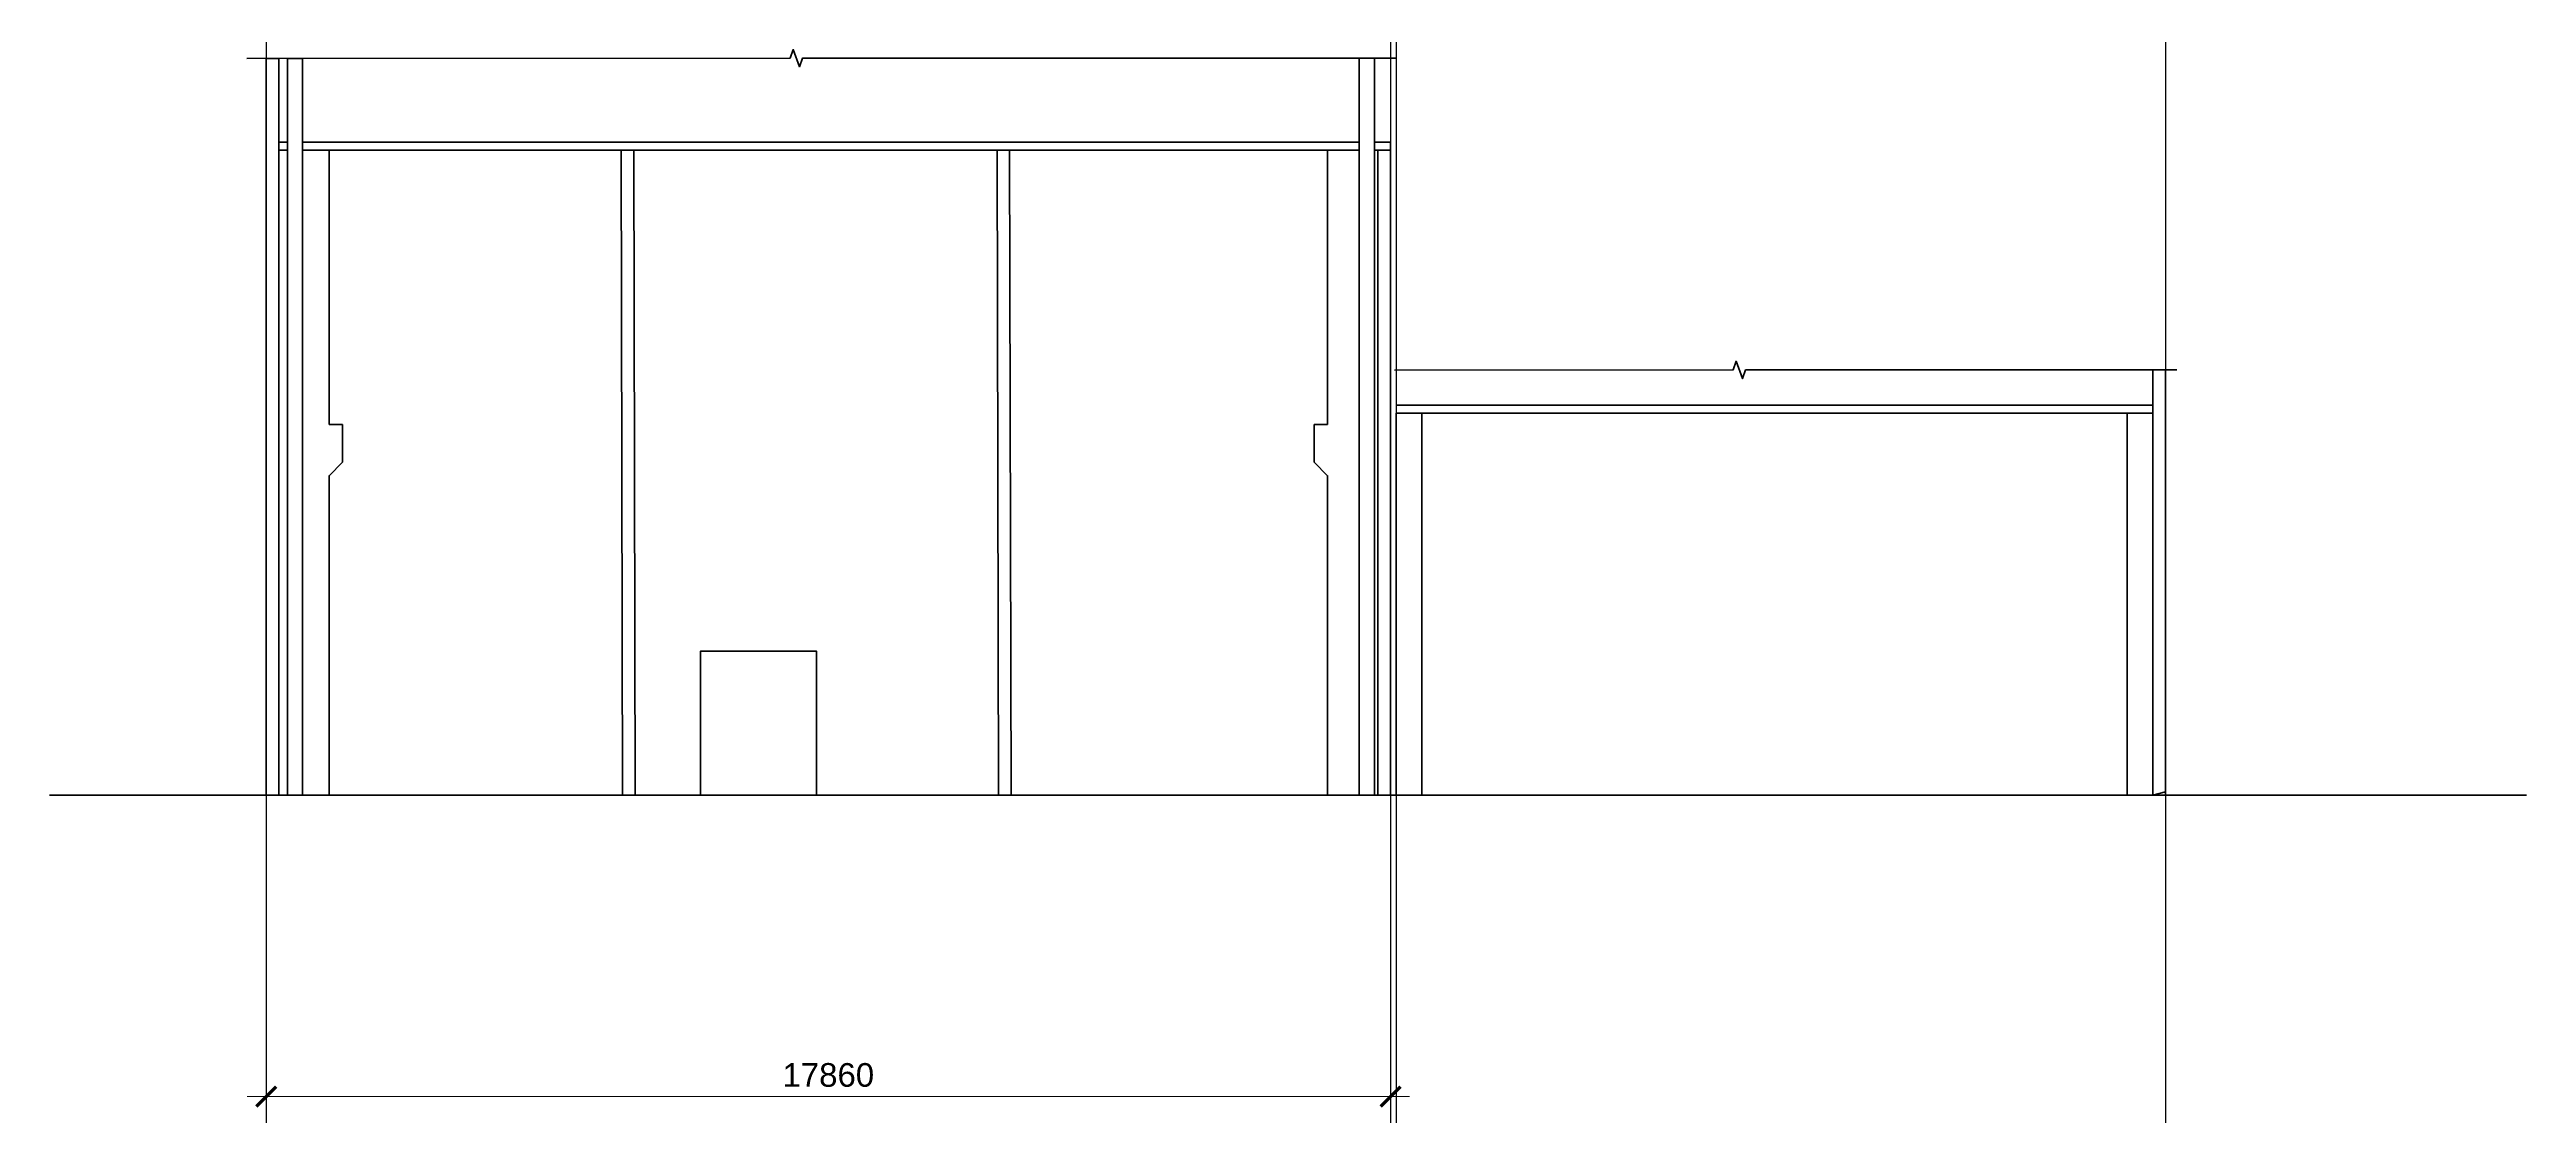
# Model space of a CAD drawing. Header units: millimetres. Extents: x 1117013 to 3394463, y -717780 to -102922.
# Drawn here: x 1513681 to 1553027, y -386950 to -370011 of the extents above; entities that cross this region are included whole.
import ezdxf

# ---------------------------------------------------------------- set-up
doc = ezdxf.new("R2010")
doc.units = ezdxf.units.MM
doc.linetypes.add('осевая', pattern=[18.05, 14.6, -1.15, 1.15, -1.15])
for name, color, linetype, lineweight in [('0001-Основная толстая', 7, 'Continuous', 50), ('0002-Основная тонкая 0.35', 8, 'Continuous', 35), ('0004-Осевая', 4, 'осевая', 25)]:
    doc.layers.add(name, color=color, linetype=linetype, lineweight=lineweight)
doc.layers.add('0012-Видовой экран', color=251, linetype='Continuous', lineweight=25, plot=False)
doc.styles.add('РНХП-Стандарт', font='arial.ttf')
doc.dimstyles.new('СПДС_ММ', dxfattribs={"dimscale": 0, "dimtxt": 2.5, "dimasz": 2.1, "dimexe": 2, "dimexo": 1, "dimgap": 1, "dimtad": 1, "dimdec": 0, "dimrnd": 0.1, "dimtxsty": 'РНХП-Стандарт', "dimblk": 'ARCHTICK', "dimcen": 3, "dimdle": 2, "dimaunit": 1, "dimadec": 0, "dimazin": 2, "dimtfac": 1, "dimtdec": 0, "dimtmove": 1, "dimatfit": 1, "dimldrblk": 'NONE', "dimfxl": 14, "dimtfillclr": 256, "dimtolj": 1, "dimlwd": 18, "dimlwe": 18, "dimarcsym": 1})

# ---------------------------------------------------------------- blocks, each defined once
blk = doc.blocks.new('_ArchTick')
at = {"color": 0, "linetype": 'ByBlock', "lineweight": -2}
blk.add_solid([(-0.56, -0.44), (-0.44, -0.56), (0.44, 0.56), (0.56, 0.44)], dxfattribs=at)
blk = doc.blocks.new('*D554')
at = {"layer": '0012-Видовой экран', "color": 0, "lineweight": 18, "transparency": 16777216}
for p, q in [((1517122, -386346), (1517122, -386950)), ((1534982, -386346), (1534982, -386950)), ((1516822, -386650), (1535282, -386650))]:
    blk.add_line(p, q, dxfattribs=at)
at = {"layer": 'Defpoints', "color": 0, "transparency": 16777216}
for p in [(1517122, -386196), (1534982, -386196), (1534982, -386650)]:
    blk.add_point(p, dxfattribs=at)
at = {"layer": '0012-Видовой экран', "color": 0, "lineweight": 18, "transparency": 16777216, "xscale": 315, "yscale": 315, "zscale": 315, "rotation": 180}
blk.add_blockref('_ArchTick', (1517122, -386650), dxfattribs=at)
at = {"layer": '0012-Видовой экран', "color": 0, "lineweight": 18, "transparency": 16777216, "xscale": 315, "yscale": 315, "zscale": 315}
blk.add_blockref('_ArchTick', (1534982, -386650), dxfattribs=at)
at = {"layer": '0012-Видовой экран', "color": 0, "transparency": 16777216, "insert": (1526052, -386308), "char_height": 375, "attachment_point": 5, "style": 'РНХП-Стандарт'}
blk.add_mtext('\\A1;17860', dxfattribs=at)
blk = doc.blocks.new('_None')

msp = doc.modelspace()

# ---------------------------------------------------------------- linework, layer by layer
at = {"layer": '0001-Основная толстая', "color": 2}
for p, q in [((1534486.985, -381861.2337), (1534486.985, -370148.3159)), ((1534726.985, -381861.2337), (1534726.985, -370148.3159))]:
    msp.add_line(p, q, dxfattribs=at)
at = {"layer": '0001-Основная толстая'}
for p, q in [((1518121.985, -375970.6239), (1518121.985, -371611.2337)), ((1533981.985, -375970.6239), (1533981.985, -371611.2337))]:
    msp.add_line(p, q, dxfattribs=at)
for points in [[(1517321.985, -381861.2337), (1517321.2908, -370152.2282), (1517121.2908, -370152.2282), (1517121.985, -381861.2337), (1517321.985, -381861.2337)], [(1517461.3697, -371483.9169), (1517321.3698, -371483.9169)], [(1517461.3773, -371611.2337), (1517321.3773, -371611.2337)], [(1534486.985, -371483.9169), (1517701.3697, -371483.9169)], [(1534486.985, -371611.2337), (1517701.3773, -371611.2337)], [(1534981.985, -371483.9169), (1534726.985, -371483.9169)], [(1534981.985, -371611.2337), (1534726.985, -371611.2337)], [(1534781.985, -371611.2337), (1534781.985, -381861.2337), (1534981.985, -381861.2337)], [(1534981.985, -371483.9169), (1534981.985, -381861.2337)], [(1547091.985, -381861.2337), (1547291.985, -381807.6438), (1547291.985, -375103.1359), (1547091.985, -375103.1359), (1547091.985, -375791.2337)], [(1547291.985, -381861.2337), (1547291.985, -375103.1359)], [(1547091.985, -375663.9169), (1535071.985, -375663.9169)], [(1518121.985, -381861.2337), (1518121.985, -376782.7559), (1518334.117, -376570.6239), (1518334.117, -375970.6239), (1518121.985, -375970.6239)], [(1533981.985, -381861.2337), (1533981.985, -376782.7559), (1533769.8529, -376570.6239), (1533769.8529, -375970.6239), (1533981.985, -375970.6239)], [(1535071.985, -381861.2337), (1535071.985, -375791.2337)], [(1535071.985, -375791.2337), (1535481.985, -375791.2337), (1535481.985, -381861.2337)], [(1547091.985, -375791.2337), (1535071.985, -375791.2337)], [(1546681.985, -381861.2337), (1546681.985, -375791.2337), (1547091.985, -375791.2337), (1547091.985, -381861.2337), (1546681.985, -381861.2337)], [(1525861.985, -381861.2337), (1525861.985, -379571.2337), (1524021.985, -379571.2337), (1524021.985, -381861.2337)], [(1513681.4022, -381861.2337), (1553026.9717, -381861.2337)]]:
    msp.add_lwpolyline(points, dxfattribs=at)
at = {"layer": '0001-Основная толстая', "color": 2}
msp.add_lwpolyline([(1517701.985, -381861.2337), (1517701.2908, -370152.0569), (1517461.2908, -370152.0569), (1517461.985, -381861.2337), (1517701.985, -381861.2337)], dxfattribs=at)
at = {"layer": '0001-Основная толстая'}
for points in [[(1522784.7874, -381861.2337), (1522984.7874, -381861.2337), (1522961.985, -371611.2337), (1522761.985, -371611.2337)], [(1528754.7874, -381861.2337), (1528954.7874, -381861.2337), (1528931.985, -371611.2337), (1528731.985, -371611.2337)]]:
    msp.add_lwpolyline(points, close=True, dxfattribs=at)
at = {"layer": '0002-Основная тонкая 0.35', "linetype": 'Continuous'}
for points in [[(1516814.1903, -370152.4219), (1525444.5861, -370148.3159), (1525494.5861, -370010.942), (1525594.5861, -370285.6898), (1525644.5861, -370148.3159), (1535071.985, -370148.3159)], [(1535043.7992, -375105.6952), (1540423.2057, -375103.1359), (1540473.2057, -374965.7621), (1540573.2057, -375240.5098), (1540623.2057, -375103.1359), (1547473.6714, -375103.1359)]]:
    msp.add_lwpolyline(points, dxfattribs=at)
at = {"layer": '0004-Осевая'}
for points in [[(1547291.985, -288973.3836), (1547291.985, -392893.9449)], [(1517121.985, -336954.1321), (1517121.985, -392944.9041)], [(1534981.985, -336950.4329), (1534981.985, -392868.2906)], [(1535071.985, -336950.4329), (1535071.985, -392868.2906)]]:
    msp.add_lwpolyline(points, dxfattribs=at)

# ---------------------------------------------------------------- dimensions: what is measured, and where the dimension line sits
at = {"layer": '0012-Видовой экран'}
dim = msp.add_linear_dim(base=(1534981.985, -386649.6977), p1=(1517121.985, -386195.6879), p2=(1534981.985, -386195.6879), dimstyle='СПДС_ММ', override={"dimscale": 0, "dimtix": 0, "dimtofl": 1, "dimtmove": 1, "dimatfit": 1}, dxfattribs=at)
dim.commit()
dim.dimension.update_dxf_attribs({"geometry": '*D554', "text_midpoint": (1526051.985, -386308.2328)})

doc.saveas('drawing.dxf')
